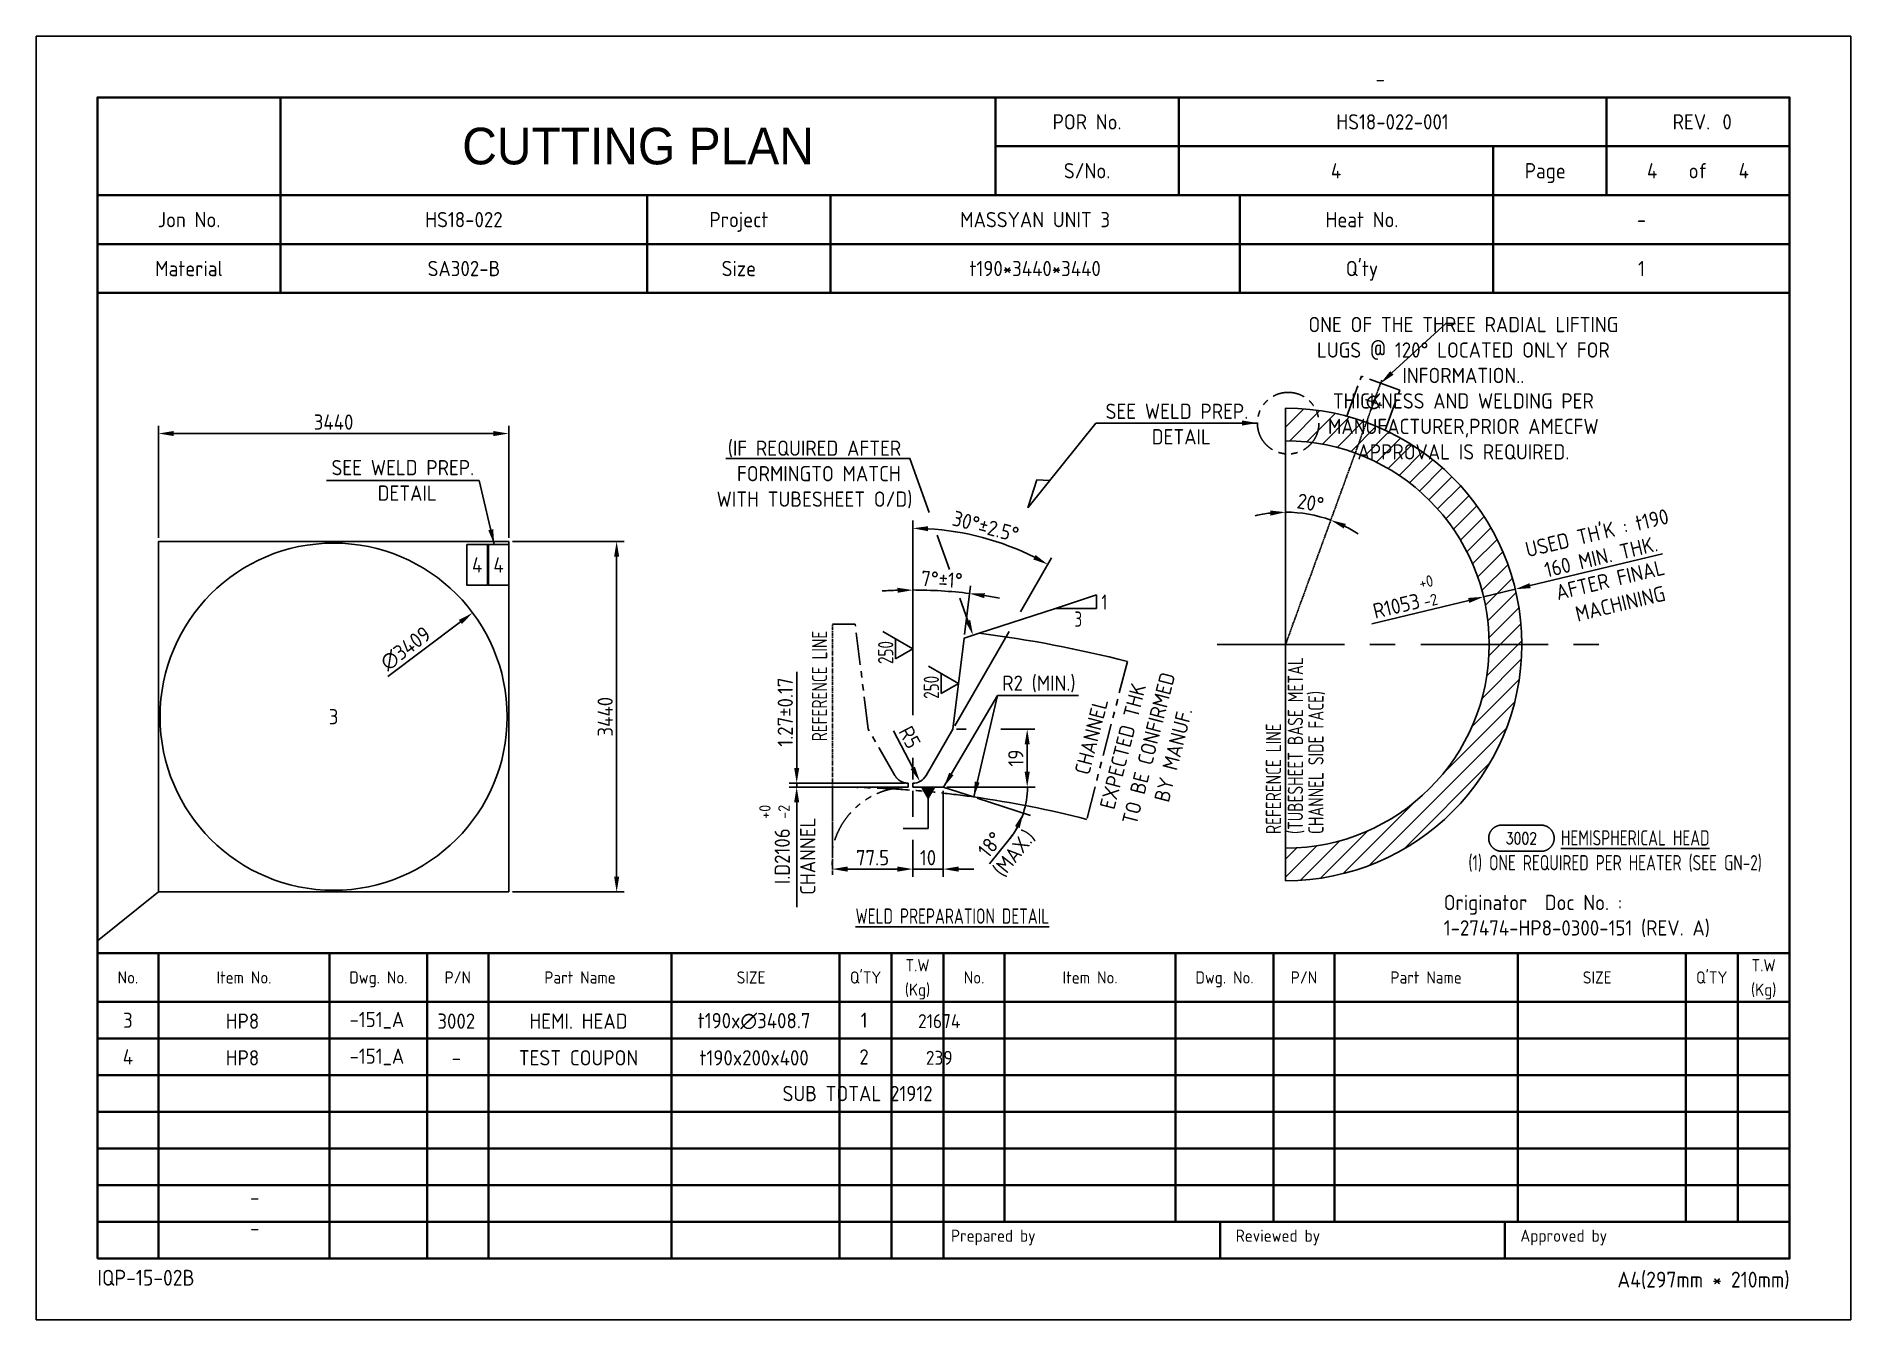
# Model space of a CAD drawing. Header units: millimetres. Extents: x -47360 to 661737, y -45870 to 354580.
# Drawn here: x 60000 to 77820, y 0 to 12600 of the extents above; entities that cross this region are included whole.
import ezdxf
from ezdxf.enums import TextEntityAlignment as Align

# ---------------------------------------------------------------- set-up
doc = ezdxf.new("R2010")
doc.units = ezdxf.units.MM
doc.header["$LTSCALE"] = 10
for name, pattern in [('CENTER', [2, 1.25, -0.25, 0.25, -0.25]), ('CONT', [1, 1, 0]), ('PHANTOM', [63.5, 31.75, -6.35, 6.35, -6.35, 6.35, -6.35])]:
    doc.linetypes.add(name, pattern=pattern)
for name, color, linetype in [('03_1  190xØ3408.7', 7, 'Continuous'), ('04_6  190x400x200', 7, 'Continuous'), ('11', 2, 'Continuous'), ('12', 1, 'CENTER'), ('12_Ejes principales', 1, 'CENTER'), ('13', 4, 'PHANTOM'), ('15', 7, 'Continuous'), ('GEN-ANN', 7, 'CONT'), ('N01_1  190x3290x3290', 3, 'Continuous'), ('N04_1  190x3440x3440', 3, 'Continuous'), ('T', 2, 'Continuous')]:
    doc.layers.add(name, color=color, linetype=linetype)
doc.layers.add('PAGE', color=9, linetype='Continuous', plot=False)
doc.layers.add('TITLE', color=15, linetype='Continuous', lineweight=40)
doc.styles.add('FRACTION', font='romans.shx', dxfattribs={"bigfont": 'FRACTION.shx'})
doc.styles.get("Standard").update_dxf_attribs({"font": 'isocp2.shx', "bigfont": 'whgtxt.shx'})
doc.dimstyles.new('ISO-25', dxfattribs={"dimscale": 60, "dimtxt": 2.5, "dimasz": 2.5, "dimexe": 1.25, "dimexo": 0.625, "dimtad": 1, "dimdec": 0, "dimdsep": 46, "dimtxsty": 'Standard', "dimcen": 2.5, "dimclrt": 2, "dimadec": 0, "dimazin": 0, "dimtfac": 1, "dimtdec": 0, "dimtmove": 0, "dimatfit": 3, "dimfxl": 1, "dimarcsym": 0})
doc.dimstyles.new('ISO-25 x0.1', dxfattribs={"dimscale": 60, "dimtxt": 2.5, "dimasz": 2.5, "dimexe": 1.25, "dimexo": 0.625, "dimtad": 1, "dimdec": 1, "dimlfac": 0.1, "dimdsep": 46, "dimtxsty": 'Standard', "dimcen": 2.5, "dimclrt": 2, "dimadec": 0, "dimazin": 0, "dimtfac": 1, "dimtdec": 1, "dimtmove": 0, "dimatfit": 3, "dimfxl": 1, "dimarcsym": 0})
doc.dimstyles.new('ISO-25 x0.5', dxfattribs={"dimscale": 60, "dimtxt": 2.5, "dimasz": 2.5, "dimexe": 1.25, "dimexo": 0.625, "dimtad": 1, "dimdec": 1, "dimlfac": 0.5, "dimdsep": 46, "dimtxsty": 'Standard', "dimcen": 2.5, "dimclrt": 2, "dimadec": 0, "dimazin": 0, "dimtfac": 1, "dimtdec": 1, "dimtmove": 0, "dimatfit": 3, "dimfxl": 1, "dimarcsym": 0})

msp = doc.modelspace()

# ---------------------------------------------------------------- texts
at = {"color": 2, "width": 0.8}
for s, p in [('3', (70196.19, 6803.02)), ('1', (70463.31, 6970.28))]:
    msp.add_text(s, height=150, dxfattribs=at).set_placement(p)
for s, p in [('REFERENCE LINE', (67767.58, 5678.54)), ('250', (68416.89, 6436.96)), ('(TUBESHEET BASE METAL', (72441.03, 4768.21)), ('250', (68865.34, 6095.65)), ('CHANNEL SIDE FACE)', (72642.74, 4768.21)), ('REFERENCE LINE', (72226.09, 4768.21))]:
    msp.add_text(s, height=150, rotation=90, dxfattribs=at).set_placement(p)
at = {"color": 2, "char_height": 150, "attachment_point": 5}
for s, insert in [('ONE OF THE THREE RADIAL LIFTING\\PLUGS @ 120° LOCATED ONLY FOR\\PINFORMATION..\\PTHICKNESS AND WELDING PER\\PMANUFACTURER,PRIOR AMECFW\\PAPPROVAL IS REQUIRED.', (74015.66, 9144.94)), ('SEE WELD PREP.\\P DETAIL', (71202.44, 8793.17)), ('(IF REQUIRED AFTER\\P FORMINGTO MATCH \\PWITH TUBESHEET O/D)', (67642.95, 8298.84)), ('SEE WELD PREP.\\P DETAIL', (63600, 8240)), ('R2 (MIN.)', (69846.75, 6241.99))]:
    msp.add_mtext(s, dxfattribs=dict(at, insert=insert))
at = {"color": 2, "attachment_point": 5}
for s, insert, char_height, rotation in [("\\A1;USED TH'K : t190", (75328.04, 7723.99), 150, 13.516315), ('\\A1;160 MIN. THK.', (75367.14, 7489.56), 150, 13.516315), ('\\A1;+0\\P-2', (73671.47, 7152.86), 112.5, 13.516315), ('AFTER FINAL\\P MACHINING', (75486.13, 7141.2), 150, 13.516315), ('EXPECTED THK\\P TO BE CONFIRMED\\P BY MANUF.', (70913.93, 5566.89), 150, 75.534445), ('CHANNEL', (70362.34, 5726.36), 150, 75.534445), ('\\A1;+0\\P-2', (67249.5, 4986.22), 112.5, 90), ('I.D2106\\PCHANNEL', (67451.73, 4550.07), 150, 90), ('(MAX.)', (69608.37, 4575.18), 150, 51.085767), ('18°', (69369.57, 4663.89), 150, 51.085767)]:
    msp.add_mtext(s, dxfattribs=dict(at, insert=insert, char_height=char_height, rotation=rotation))
at = {"layer": 'T', "width": 0.8}
for s, p in [('%%UHEMISPHERICAL HEAD', (74973.9, 4655.47, 66525511.58)), ('%%UWELD PREPARATION DETAIL', (68046.01, 3887.59))]:
    msp.add_text(s, height=150, dxfattribs=at).set_placement(p)
msp.add_text('(1) ONE REQUIRED PER HEATER (SEE GN-2)', height=150, dxfattribs=at).set_placement((75506.07, 4486.58, 66525511.58), align=Align.MIDDLE_CENTER)
at = {"layer": 'T', "color": 2, "char_height": 150, "attachment_point": 5}
for s, insert in [('4', (64330, 7410)), ('4', (64540, 7410)), ('3', (62920, 5920)), ('3', (60900, 2940)), ('HP8', (62025, 2931)), ('-151_A', (63345, 2940)), ('3002', (64125, 2931)), ('HEMI. HEAD', (65325, 2931)), ('t190x∅3408.7', (67050, 2931)), ('1', (68130, 2940)), ('{\\H0.91667x;\\C256;21674}', (68868.04, 2931)), ('4', (60900, 2580)), ('HP8', (62025, 2571)), ('-151_A', (63345, 2580)), ('-', (64125, 2571)), ('TEST COUPON', (65325, 2571)), ('t190x200x400', (67050, 2571)), ('2', (68130, 2580)), ('{\\H0.91667x;\\C256;239}', (68868.04, 2571))]:
    msp.add_mtext(s, dxfattribs=dict(at, insert=insert))
at = {"layer": 'T', "insert": (73822.97, 4171.2), "char_height": 150, "width": 3165.0138, "attachment_point": 1}
msp.add_mtext('Originator  Doc No. : \\P1-27474-HP8-0300-151 (REV. A)', dxfattribs=at)
at = {"layer": 'T', "color": 3, "insert": (68066.15, 2220), "char_height": 150, "attachment_point": 5}
msp.add_mtext('SUB TOTAL 21912', dxfattribs=at)

# ---------------------------------------------------------------- blocks, each defined once
blk = doc.blocks.new('CP00')
at = {"layer": 'PAGE'}
blk.add_line((20, 70), (10, 62), dxfattribs=at)
blk.add_lwpolyline([(0, 0), (297, 0), (297, 210), (0, 210)], close=True, dxfattribs=at)
at = {"layer": 'TITLE'}
for p, q in [((40, 184), (40, 200)), ((157, 184), (157, 200)), ((10, 184), (287, 184)), ((10, 168), (287, 168)), ((10, 60), (287, 60)), ((148.5, 16), (287, 16))]:
    blk.add_line(p, q, dxfattribs=at)
at = {"layer": 'TITLE', "color": 8}
for p, q in [((187, 184), (187, 200)), ((257, 184), (257, 192)), ((40, 168), (40, 184)), ((130, 168), (130, 184)), ((238.5, 168), (238.5, 184)), ((10, 176), (287, 176)), ((20, 10), (20, 60)), ((48, 10), (48, 60)), ((64, 10), (64, 60)), ((74, 10), (74, 60)), ((104, 10), (104, 60)), ((131.5, 10), (131.5, 60)), ((140, 10), (140, 60)), ((158.5, 16), (158.5, 60)), ((186.5, 16), (186.5, 60)), ((202.5, 16), (202.5, 60)), ((212.5, 16), (212.5, 60)), ((242.5, 16), (242.5, 60)), ((270, 16), (270, 60)), ((278.5, 16), (278.5, 60)), ((10, 52), (287, 52)), ((10, 46), (287, 46)), ((10, 40), (287, 40)), ((10, 34), (287, 34)), ((10, 28), (287, 28)), ((10, 22), (287, 22)), ((10, 16), (148.5, 16)), ((193.8, 16), (193.8, 10)), ((240.4, 16), (240.4, 10))]:
    blk.add_line(p, q, dxfattribs=at)
at = {"layer": 'TITLE', "color": 9}
for p, q in [((257, 192), (257, 200)), ((157, 192), (287, 192)), ((238.5, 184), (238.5, 192)), ((100, 168), (100, 184)), ((197, 168), (197, 184)), ((148.5, 10), (148.5, 60))]:
    blk.add_line(p, q, dxfattribs=at)
at = {"layer": 'TITLE', "color": 15}
blk.add_lwpolyline([(10, 10), (287, 10), (287, 200), (10, 200)], close=True, dxfattribs=at)
at = {"layer": 'PAGE', "color": 2}
blk.add_attdef('ATT_NESTINGPLANNO', text='', height=2.5, dxfattribs=at).set_placement((220, 203), align=Align.MIDDLE_CENTER)
for tag, p in [('ATT_OWNERITEMNO', (35, 7.09)), ('ATT_PARTNAME', (35, 2.09))]:
    blk.add_attdef(tag, text='', height=2.5, dxfattribs=at).set_placement(p, align=Align.MIDDLE_LEFT)
at = {"layer": 'TITLE', "color": 2}
for s, height, p in [('POR No.', 2.5, (172, 196)), ('S/No.', 2.5, (172, 188)), ('Page', 2.5, (247, 188)), ('of', 2.5, (272, 188)), ('Jon No.', 2.5, (25, 180)), ('Project', 2.5, (115, 180)), ('Heat No.', 2.5, (217, 180)), ('-', 2.5, (262.75, 180)), ('Material', 2.5, (25, 172)), ('Size', 2.5, (115, 172)), ("Q'ty", 2.5, (217, 172)), ('No.', 2, (15, 56)), ('Item No.', 2, (34, 56)), ('Dwg. No.', 2, (56, 56)), ('P/N', 2, (69, 56)), ('Part Name', 2, (89, 56)), ('SIZE', 2, (117, 56)), ("Q'TY", 2, (135.75, 56)), ('T.W', 2, (144.25, 58)), ('No.', 2, (153.5, 56)), ('Item No.', 2, (172.5, 56)), ('Dwg. No.', 2, (194.5, 56)), ('P/N', 2, (207.5, 56)), ('Part Name', 2, (227.5, 56)), ('SIZE', 2, (255.5, 56)), ("Q'TY", 2, (274.25, 56)), ('T.W', 2, (282.75, 58)), ('(Kg)', 2, (144.25, 54)), ('(Kg)', 2, (282.75, 54))]:
    blk.add_text(s, height=height, dxfattribs=at).set_placement(p, align=Align.MIDDLE_CENTER)
blk.add_text('REV.', height=2.5, dxfattribs=at).set_placement((274, 196), align=Align.MIDDLE_RIGHT)
blk.add_text('0', height=2.5, dxfattribs=at).set_placement((276, 196), align=Align.MIDDLE_LEFT)
for s, height, p in [('Prepared by', 2, (149.73, 12.75)), ('Reviewed by', 2, (196.33, 12.75)), ('Approved by', 2, (242.93, 12.75)), ('IQP-15-02B', 2.594, (10, 5.57))]:
    blk.add_text(s, height=height, dxfattribs=at).set_placement(p)
blk.add_text('A4(297mm * 210mm)', height=2.5936, dxfattribs=at).set_placement((287, 5.26), align=Align.RIGHT)
at = {"layer": 'TITLE', "color": 3, "insert": (98.5, 192), "char_height": 6, "width": 59.896, "attachment_point": 5}
blk.add_mtext('{\\fHYHeadLine-Medium|b0|i0|c129|p18;CUTTING PLAN}', dxfattribs=at)
at = {"layer": 'TITLE', "color": 2}
for tag, height, p in [('ATT_PORNO', 2.5, (222, 196)), ('ATT_CUTTINGPLANNO', 2.5, (212.75, 188)), ('ATT_PAGENO', 2.5, (264.5, 188)), ('ATT_PAGESUBTOTAL', 2.5, (279.5, 188)), ('ATT_WONO', 2.5, (70, 180)), ('ATT_PROJECT', 2.5, (163.5, 180)), ('ATT_PORWEIGHT', 2, (278.5, 89)), ('ATT_NETWEIGHT', 2, (278.5, 83)), ('ATT_SAVEWEIGHT', 2, (278.5, 77)), ('ATT_SCRAPWEIGHT', 2, (278.5, 71)), ('ATT_CUTTING', 2, (278.5, 65))]:
    blk.add_attdef(tag, text='', height=height, dxfattribs=at).set_placement(p, align=Align.MIDDLE_CENTER)
at = {"layer": 'TITLE', "color": 3}
for tag, p in [('ATT_MATERIAL', (70, 172)), ('ATT_SIZE', (163.5, 172)), ('ATT_QTY', (262.75, 172))]:
    blk.add_attdef(tag, text='', height=2.5, dxfattribs=at).set_placement(p, align=Align.MIDDLE_CENTER)
blk = doc.blocks.new('$PNBR')
at = {"layer": 'GEN-ANN', "color": 7, "linetype": 'CONT'}
for p, q in [((0.125, 0.125), (0.5, 0.125)), ((0.125, -0.125), (0.5, -0.125))]:
    blk.add_line(p, q, dxfattribs=at)
for centre, start, end in [((0.125, 0), 90, 270), ((0.5, 0), 270, 90)]:
    blk.add_arc(centre, 0.125, start, end, dxfattribs=at)
at = {"layer": 'GEN-ANN', "color": 7, "linetype": 'CONT', "style": 'FRACTION'}
blk.add_attdef('PNB', text='', height=0.0938, dxfattribs=at).set_placement((0.313, -0.046), align=Align.CENTER)
blk = doc.blocks.new('*D36')
at = {"color": 0, "lineweight": -2, "transparency": 16777216}
for start, end in [(96.6219, 103.2437), (70.0002, 90), (56.7565, 63.3783)]:
    blk.add_arc((72270, 6629), 1299, start, end, dxfattribs=at)
at = {"color": 0, "transparency": 16777216}
for points in [[(72118, 7944), (72121, 7894), (72270, 7928)], [(72842, 7767), (72861, 7813), (72714, 7850)]]:
    blk.add_solid(points, dxfattribs=at)
at = {"layer": 'Defpoints', "color": 0, "transparency": 16777216}
for p in [(73214, 9225), (72270, 8949), (72569, 7893), (72270, 6629), (72270, 4309)]:
    blk.add_point(p, dxfattribs=at)
at = {"color": 2, "transparency": 16777216, "insert": (72515, 8019), "char_height": 150, "attachment_point": 5, "rotation": 350.0001}
blk.add_mtext('20°', dxfattribs=at)
blk = doc.blocks.new('*D37')
at = {"color": 0, "lineweight": -2, "transparency": 16777216}
blk.add_line((73118, 6833), (74068, 7062), dxfattribs=at)
at = {"color": 0, "transparency": 16777216}
blk.add_solid([(74062, 7086), (74074, 7037), (74214, 7097)], dxfattribs=at)
at = {"layer": 'Defpoints', "color": 0, "transparency": 16777216}
for p in [(74214, 7097), (72270, 6629)]:
    blk.add_point(p, dxfattribs=at)
at = {"color": 2, "transparency": 16777216, "insert": (73358, 7007), "char_height": 150, "attachment_point": 5, "rotation": 13.5163}
blk.add_mtext('R1053', dxfattribs=at)
blk = doc.blocks.new('*D38')
at = {"color": 0, "lineweight": -2, "transparency": 16777216}
for p, q in [((67468, 5417), (67468, 6362)), ((68526, 5267), (67393, 5267)), ((68526, 5229), (67393, 5229)), ((67468, 5229), (67468, 5267)), ((67468, 5079), (67468, 4929))]:
    blk.add_line(p, q, dxfattribs=at)
at = {"color": 0, "transparency": 16777216}
for points in [[(67443, 5417), (67493, 5417), (67468, 5267)], [(67443, 5079), (67493, 5079), (67468, 5229)]]:
    blk.add_solid(points, dxfattribs=at)
at = {"layer": 'Defpoints', "color": 0, "transparency": 16777216}
for p in [(67468, 5267), (68563, 5267), (68563, 5229)]:
    blk.add_point(p, dxfattribs=at)
at = {"color": 2, "transparency": 16777216, "insert": (67356, 5965), "char_height": 150, "attachment_point": 5, "rotation": 90}
blk.add_mtext('{\\A1;1.27%%P0.17}', dxfattribs=at)
blk = doc.blocks.new('*D39')
at = {"color": 0, "lineweight": -2, "transparency": 16777216}
for p, q in [((69039, 5799), (69133, 5799)), ((69474, 5799), (69807, 5799)), ((69732, 5379), (69732, 5649)), ((68943, 5229), (69117, 5229)), ((69342, 5229), (69807, 5229))]:
    blk.add_line(p, q, dxfattribs=at)
at = {"color": 0, "transparency": 16777216}
for points in [[(69707, 5649), (69757, 5649), (69732, 5799)], [(69707, 5379), (69757, 5379), (69732, 5229)]]:
    blk.add_solid(points, dxfattribs=at)
at = {"layer": 'Defpoints', "color": 0, "transparency": 16777216}
for p in [(69002, 5799), (69732, 5799), (68905, 5229)]:
    blk.add_point(p, dxfattribs=at)
at = {"color": 2, "transparency": 16777216, "insert": (69620, 5514), "char_height": 150, "attachment_point": 5, "rotation": 90}
blk.add_mtext('19', dxfattribs=at)
blk = doc.blocks.new('*D40')
at = {"color": 0, "lineweight": -2, "transparency": 16777216}
for p, q in [((68608, 5192), (68608, 4936)), ((68908, 5192), (68908, 4349)), ((68608, 4711), (68608, 4349)), ((68458, 4424), (68308, 4424)), ((68908, 4424), (68608, 4424)), ((69058, 4424), (69208, 4424))]:
    blk.add_line(p, q, dxfattribs=at)
at = {"color": 0, "transparency": 16777216}
for points in [[(68458, 4449), (68458, 4399), (68608, 4424)], [(69058, 4449), (69058, 4399), (68908, 4424)]]:
    blk.add_solid(points, dxfattribs=at)
at = {"layer": 'Defpoints', "color": 0, "transparency": 16777216}
for p in [(68608, 5229), (68908, 5229), (68608, 4424)]:
    blk.add_point(p, dxfattribs=at)
at = {"color": 2, "transparency": 16777216, "insert": (68758, 4536), "char_height": 150, "attachment_point": 5}
blk.add_mtext('10', dxfattribs=at)
blk = doc.blocks.new('*D41')
at = {"color": 0, "lineweight": -2, "transparency": 16777216}
for p, q in [((68608, 5934), (68608, 7238)), ((69116, 6728), (69174, 7204)), ((68608, 5305), (68608, 5516))]:
    blk.add_line(p, q, dxfattribs=at)
for start, end in [(91.8804, 93.7609), (83, 90), (79.2391, 81.1196)]:
    blk.add_arc((68608, 2593), 4571, start, end, dxfattribs=at)
at = {"color": 0, "transparency": 16777216}
for points in [[(68458, 7186), (68459, 7136), (68608, 7163)], [(69310, 7084), (69317, 7133), (69165, 7129)]]:
    blk.add_solid(points, dxfattribs=at)
at = {"layer": 'Defpoints', "color": 0, "transparency": 16777216}
for p in [(68980, 7148), (69111, 6691), (69002, 5799), (68608, 5267), (68608, 5229)]:
    blk.add_point(p, dxfattribs=at)
at = {"color": 2, "transparency": 16777216, "insert": (68894, 7267), "char_height": 150, "attachment_point": 5, "rotation": 356.5}
blk.add_mtext('7°%%P1%%D', dxfattribs=at)
blk = doc.blocks.new('*D42')
at = {"color": 0, "lineweight": -2, "transparency": 16777216}
for p, q in [((68608, 5934), (68608, 7845)), ((69667, 6951), (69972, 7479)), ((69021, 5832), (69554, 6756)), ((68608, 5305), (68608, 5516))]:
    blk.add_line(p, q, dxfattribs=at)
blk.add_arc((68608, 5117), 2653, 63.2405, 86.7595, dxfattribs=at)
at = {"color": 0, "transparency": 16777216}
for points in [[(68758, 7741), (68759, 7790), (68608, 7770)], [(69814, 7508), (69791, 7464), (69935, 7414)]]:
    blk.add_solid(points, dxfattribs=at)
at = {"layer": 'Defpoints', "color": 0, "transparency": 16777216}
for p in [(69516, 7610), (69002, 5799), (68608, 5267), (68608, 5229), (68738, 5342)]:
    blk.add_point(p, dxfattribs=at)
at = {"color": 2, "transparency": 16777216, "insert": (69324, 7788), "char_height": 150, "attachment_point": 5, "rotation": 345}
blk.add_mtext('30°%%P2.5%%D', dxfattribs=at)
blk = doc.blocks.new('*D43')
at = {"color": 0, "lineweight": -2, "transparency": 16777216}
blk.add_line((68418, 5782), (68608, 5417), dxfattribs=at)
at = {"color": 0, "transparency": 16777216}
blk.add_solid([(68630, 5429), (68586, 5406), (68678, 5284)], dxfattribs=at)
at = {"layer": 'Defpoints', "color": 0, "transparency": 16777216}
for p in [(68608, 5417), (68678, 5284)]:
    blk.add_point(p, dxfattribs=at)
at = {"color": 2, "transparency": 16777216, "insert": (68578, 5718), "char_height": 150, "attachment_point": 5, "rotation": 297.6019}
blk.add_mtext('R5', dxfattribs=at)
blk = doc.blocks.new('*D44')
at = {"color": 0, "lineweight": -2, "transparency": 16777216}
blk.add_line((63451, 6316), (64166, 6850), dxfattribs=at)
at = {"color": 0, "transparency": 16777216}
blk.add_solid([(64151, 6870), (64180, 6830), (64286, 6940)], dxfattribs=at)
at = {"layer": 'Defpoints', "color": 0, "transparency": 16777216}
for p in [(64286, 6940), (61554, 4900)]:
    blk.add_point(p, dxfattribs=at)
at = {"color": 2, "transparency": 16777216, "insert": (63628, 6589), "char_height": 150, "attachment_point": 5, "rotation": 36.7448}
blk.add_mtext('∅3409', dxfattribs=at)
blk = doc.blocks.new('*D45')
at = {"color": 0, "lineweight": -2, "transparency": 16777216}
for p, q in [((61200, 7677.5), (61200, 8775)), ((64640, 7677.5), (64640, 8775)), ((61350, 8700), (64490, 8700))]:
    blk.add_line(p, q, dxfattribs=at)
at = {"color": 0, "transparency": 16777216}
for points in [[(61350, 8725), (61350, 8675), (61200, 8700)], [(64490, 8725), (64490, 8675), (64640, 8700)]]:
    blk.add_solid(points, dxfattribs=at)
at = {"layer": 'Defpoints', "color": 0, "transparency": 16777216}
for p in [(64640, 8700), (61200, 7640), (64640, 7640)]:
    blk.add_point(p, dxfattribs=at)
at = {"color": 2, "transparency": 16777216, "insert": (62920, 8812.5), "char_height": 150, "attachment_point": 5}
blk.add_mtext('3440', dxfattribs=at)
blk = doc.blocks.new('*D46')
at = {"color": 0, "lineweight": -2, "transparency": 16777216}
for p, q in [((64677.5, 7640), (65775, 7640)), ((65700, 4350), (65700, 7490)), ((64677.5, 4200), (65775, 4200))]:
    blk.add_line(p, q, dxfattribs=at)
at = {"color": 0, "transparency": 16777216}
for points in [[(65675, 7490), (65725, 7490), (65700, 7640)], [(65675, 4350), (65725, 4350), (65700, 4200)]]:
    blk.add_solid(points, dxfattribs=at)
at = {"layer": 'Defpoints', "color": 0, "transparency": 16777216}
for p in [(64640, 7640), (65700, 7640), (64640, 4200)]:
    blk.add_point(p, dxfattribs=at)
at = {"color": 2, "transparency": 16777216, "insert": (65587.5, 5920), "char_height": 150, "attachment_point": 5, "rotation": 90}
blk.add_mtext('3440', dxfattribs=at)
blk = doc.blocks.new('*D296')
at = {"color": 0, "lineweight": -2, "transparency": 16777216}
for p, q in [((67818, 4461), (67818, 4499)), ((68608, 4461), (68608, 4499)), ((68458, 4424), (67968, 4424))]:
    blk.add_line(p, q, dxfattribs=at)
at = {"color": 0, "transparency": 16777216}
for points in [[(67968, 4449), (67968, 4399), (67818, 4424)], [(68458, 4449), (68458, 4399), (68608, 4424)]]:
    blk.add_solid(points, dxfattribs=at)
at = {"layer": 'Defpoints', "color": 0, "transparency": 16777216}
for p in [(67818, 4424), (67818, 4424), (68608, 4424)]:
    blk.add_point(p, dxfattribs=at)
at = {"color": 2, "transparency": 16777216, "insert": (68213, 4536), "char_height": 150, "attachment_point": 5}
blk.add_mtext('77.5', dxfattribs=at)

# ---------------------------------------------------------------- dimensions: what is measured, and where the dimension line sits
dim = msp.add_angular_dim_2l(base=(72569.02, 7892.85), line1=((73214.49, 9225.5), (72269.55, 6629.25)), line2=((72269.55, 4309.25), (72269.55, 8949.25)), dimstyle='ISO-25')
dim.commit()
dim.dimension.update_dxf_attribs({"geometry": '*D36', "text_midpoint": (72514.58, 8018.93)})
dim = msp.add_linear_dim(base=(64640, 8700), p1=(61200, 7640), p2=(64640, 7640), dimstyle='ISO-25')
dim.commit()
dim.dimension.update_dxf_attribs({"geometry": '*D45', "text_midpoint": (62920, 8812.5)})
for base, line1, text, picture, middle in [((69515.5, 7609.77), ((68738.18, 5342.17), (69001.97, 5799.08)), '<>%%P2.5%%D', '*D42', (69323.93, 7788.04)), ((68980.13, 7148.14), ((69001.97, 5799.08), (69111.48, 6690.96)), '<>%%P1%%D', '*D41', (68894.17, 7267.06))]:
    dim = msp.add_angular_dim_2l(base=base, line1=line1, line2=((68608.28, 5267.18), (68608.28, 5229.08)), text=text, dimstyle='ISO-25 x0.1')
    dim.commit()
    dim.dimension.update_dxf_attribs({"geometry": picture, "text_midpoint": middle})
dim = msp.add_linear_dim(base=(65700, 7640), p1=(64640, 4200), p2=(64640, 7640), angle=90, dimstyle='ISO-25')
dim.commit()
dim.dimension.update_dxf_attribs({"geometry": '*D46', "text_midpoint": (65587.5, 5920)})
for center, mpoint, text, dimstyle, picture, middle in [((72269.55, 6629.25), (74214.15, 7096.7), 'R1053', 'ISO-25 x0.5', '*D37', (73383.9, 6897.12)), ((68608.28, 5417.17), (68677.77, 5284.25), 'R5', 'ISO-25 x0.1', '*D43', (68478.26, 5665.85))]:
    dim = msp.add_radius_dim(center=center, mpoint=mpoint, text=text, dimstyle=dimstyle)
    dim.commit()
    dim.dimension.update_dxf_attribs({"geometry": picture, "text_midpoint": middle, "dimtype": 164})
dim = msp.add_diameter_dim_2p(p1=(61554.29, 4900.37), p2=(64285.71, 6939.63), dimstyle='ISO-25')
dim.commit()
dim.dimension.update_dxf_attribs({"geometry": '*D44', "text_midpoint": (63695.56, 6499.03), "dimtype": 163})
dim = msp.add_linear_dim(base=(67468.48, 5267.18), p1=(68563.28, 5229.08), p2=(68563.28, 5267.18), angle=90, text='{\\A1;1.27%%P0.17}', dimstyle='ISO-25 x0.1')
dim.commit()
dim.dimension.update_dxf_attribs({"geometry": '*D38', "text_midpoint": (67468.48, 5964.68), "dimtype": 160})
dim = msp.add_linear_dim(base=(69732.31, 5799.08), p1=(68905.11, 5229.08), p2=(69001.97, 5799.08), angle=90, text='19', dimstyle='ISO-25 x0.1')
dim.commit()
dim.dimension.update_dxf_attribs({"geometry": '*D39', "text_midpoint": (69619.81, 5514.08)})
for base, p1, p2, text, picture, middle in [((68608.28, 4423.87), (68908.28, 5229.08), (68608.28, 5229.08), '10', '*D40', (68758.28, 4536.37)), ((67818.28, 4423.87), (68608.28, 4423.87), (67818.28, 4423.87), '77.5', '*D296', (68213.28, 4536.37))]:
    dim = msp.add_linear_dim(base=base, p1=p1, p2=p2, text=text, dimstyle='ISO-25 x0.1')
    dim.commit()
    dim.dimension.update_dxf_attribs({"geometry": picture, "text_midpoint": middle})

# ---------------------------------------------------------------- hatches: boundary and pattern name
at = {"layer": '15', "linetype": 'Continuous'}
h = msp.add_hatch(dxfattribs=at)
h.set_pattern_fill('ANSI31', color=256, scale=1000, style=0)
h.set_pattern_definition([(45, (70205, 689.25), (-88.3883, 88.3883), [])])
h.paths.add_polyline_path([(74589.55, 6629.25), (74269.55, 6629.25, -0.41421356), (72269.55, 4629.25), (72269.55, 4309.25, 0.41421356)])
h.paths.add_polyline_path([(73063.03, 8809.34), (72953.58, 8508.64, -0.31529968), (74269.55, 6629.25), (74589.55, 6629.25, 0.31529968)])
h.paths.add_polyline_path([(73063.03, 8809.34, 0.05496232), (72569, 8929.85, -0.10966948), (72597.4, 8801.92, -0.17129155), (72530.42, 8612.16, -0.05461688), (72953.58, 8508.64)])
h.paths.add_polyline_path([(72569, 8929.85, 0.03236988), (72269.55, 8949.25), (72269.55, 8629.25, -0.03271465), (72530.42, 8612.16, 0.17129155), (72597.4, 8801.92, 0.10966948)])
h.paths.add_polyline_path([(72451.23, 8022.47), (72575.32, 8000.59), (72559.69, 7911.96), (72435.61, 7933.84)], flags=9)
h.paths.add_polyline_path([(74504.18, 7651.25), (75008.37, 7856.26), (75042.28, 7772.89), (74538.08, 7567.87)], flags=9)
h.paths.add_polyline_path([(72839.79, 6974.47), (73595.96, 7281.94), (73629.86, 7198.57), (72873.69, 6891.1)], flags=9)
at = {"layer": '15'}
h = msp.add_hatch(color=256, dxfattribs=at)
h.paths.add_polyline_path([(68758.28, 5121.84), (68758.28, 5229.08), (68696.36, 5229.08)])
h.paths.add_polyline_path([(68758.28, 5121.84), (68758.28, 5229.08), (68820.19, 5229.08)])

# ---------------------------------------------------------------- linework, layer by layer
for p, q in [((69738.74, 7971.63), (69827.54, 8245.32)), ((69827.54, 8245.32), (69951.79, 8237.68)), ((74671.14, 7206.55), (75969.89, 7518.74)), ((74214.15, 7096.7), (74525.29, 7171.49)), ((68945.78, 5229.08), (69809.72, 5229.08)), ((69241.78, 5120.71), (69765.6, 4950.51)), ((67468.48, 4929.08), (67468.48, 4048.6)), ((69551.32, 4709.94), (69362.88, 4476.51))]:
    msp.add_line(p, q)
at = {"elevation": 0}
for points in [[(68770.04, 7924.41), (68580.47, 8455.59), (66771.82, 8455.59)], [(68969.06, 7366.75), (68849.26, 7702.45)], [(69149.56, 6860.99), (69069.58, 7085.12)]]:
    msp.add_lwpolyline(points, dxfattribs=at)
for start, end in [(342, 360), (321.085767, 342), (321.17303, 331.586515)]:
    msp.add_arc((68908.28, 5229.08), 826.45, start, end)
for points in [[(74665.29, 7230.85), (74676.98, 7182.24), (74525.29, 7171.49)], [(69173.11, 6869.4), (69199.98, 6719.72), (69126.02, 6852.59)], [(69612.19, 4845.68), (69658.14, 4825.97), (69694.27, 4973.69)]]:
    msp.add_solid(points)
at = {"layer": '03_1  190xØ3408.7'}
msp.add_circle((62920, 5920), 1704.35, dxfattribs=at)
at = {"layer": '04_6  190x400x200'}
for points in [[(64430, 7610), (64230, 7610), (64230, 7210), (64430, 7210)], [(64640, 7610), (64440, 7610), (64440, 7210), (64640, 7210)]]:
    msp.add_lwpolyline(points, close=True, dxfattribs=at)
at = {"layer": '11', "color": 3}
for p, q in [((72269.55, 4309.25), (72269.55, 8949.25)), ((68608.28, 5267.18), (68608.28, 5229.08)), ((68608.28, 5229.08), (68908.28, 5229.08)), ((68908.28, 5229.08), (69206.11, 5132.3))]:
    msp.add_line(p, q, dxfattribs=at)
at = {"layer": '11', "ltscale": 50}
msp.add_line((68608.28, 5267.18), (68608.28, 5229.08), dxfattribs=at)
at = {"layer": '11', "color": 3, "elevation": 0}
msp.add_lwpolyline([(68738.18, 5342.17), (69001.97, 5799.08), (69111.48, 6690.96), (69259.8, 6739.16)], dxfattribs=at)
at = {"layer": '11', "color": 3}
for centre, radius, start, end in [((72269.55, 6629.25), 2320, 270, 90), ((72269.55, 6629.25), 2000, 270, 90), ((67818.28, -4770.92), 11600, 75.534445, 82.86142), ((68608.28, 5417.17), 150, 270, 330), ((68905.11, 5209.08), 20, 72, 90), ((69210.62, 5151.87), 20, 252, 262.012505), ((67818.28, -4770.92), 10000, 75.534445, 82.022538)]:
    msp.add_arc(centre, radius, start, end, dxfattribs=at)
at = {"layer": '12'}
for p, q in [((73214.49, 9225.5), (72269.55, 6629.25)), ((73216.18, 8975.69), (73054.14, 9034.69)), ((73106.22, 8928.05), (73164.27, 9087.49))]:
    msp.add_line(p, q, dxfattribs=at)
at = {"layer": '12', "ltscale": 3}
msp.add_line((67818.28, 4368.09), (67818.28, 6829.08), dxfattribs=at)
at = {"layer": '12', "ltscale": 2}
msp.add_line((67818.28, 4543.5), (67818.28, 5229.08), dxfattribs=at)
at = {"layer": '12_Ejes principales', "ltscale": 100}
msp.add_line((71597.4, 6629.25), (75367.98, 6629.25), dxfattribs=at)
at = {"layer": '13'}
for p, q in [((72872.11, 8869.64), (73014.9, 9261.82)), ((73390.76, 9124.97), (73014.9, 9261.82)), ((73247.99, 8732.83), (73390.76, 9124.97)), ((70715.93, 6461.33), (70316.25, 4912.06))]:
    msp.add_line(p, q, dxfattribs=at)
at = {"layer": '13', "elevation": 0}
for points in [[(68433.37, 5342.17), (68169.58, 5799.08), (68043.38, 6826.89)], [(68563.28, 5267.18), (68563.28, 5229.08), (68563.28, 5229.08), (68563.28, 5229.08)]]:
    msp.add_lwpolyline(points, dxfattribs=at)
at = {"layer": '13'}
for centre, radius in [((72295.09, 8801.92), 302.31), ((73134.41, 9005.46), 60)]:
    msp.add_circle(centre, radius, dxfattribs=at)
for centre, radius, start, end in [((67818.28, -4770.92), 11600, 88.888067, 90), ((68563.28, 4469.08), 760, 90, 168.597676), ((67818.28, -4770.92), 10000, 82.022538, 90), ((68563.28, 5417.17), 150, 210, 270)]:
    msp.add_arc(centre, radius, start, end, dxfattribs=at)
at = {"layer": '15'}
for p, q in [((69259.8, 6739.16), (70009.27, 6982.68)), ((70009.27, 6982.68), (70412.47, 7117.08)), ((70009.27, 6982.68), (70412.47, 6982.68)), ((70412.47, 6982.68), (70412.47, 7117.08)), ((68608.28, 6586.33), (68313.08, 6756.76)), ((68439.47, 6488.87), (68439.47, 6683.79)), ((68608.28, 6586.33), (68439.47, 6488.87)), ((69056.72, 6245.02), (68761.53, 6415.45)), ((68887.92, 6147.56), (68887.92, 6342.48)), ((69056.72, 6245.02), (68887.92, 6147.56)), ((68758.28, 4823.69), (68758.28, 5229.08)), ((68758.28, 4823.69), (68514.09, 4823.69))]:
    msp.add_line(p, q, dxfattribs=at)
at = {"layer": '15', "elevation": 0}
msp.add_lwpolyline([(68696.36, 5229.08), (68758.28, 5121.84), (68820.19, 5229.08)], close=True, dxfattribs=at)
at = {"layer": 'N01_1  190x3290x3290'}
msp.add_line((64640, 7610), (64240, 7610), dxfattribs=at)
at = {"layer": 'N04_1  190x3440x3440'}
msp.add_lwpolyline([(64640, 4200), (64640, 7640), (61200, 7640), (61200, 4200)], close=True, dxfattribs=at)

# ---------------------------------------------------------------- block references
ref = msp.add_blockref('CP00', (60000, 0), dxfattribs=dict(xscale=60, yscale=60, zscale=60))
ref.add_attrib('ATT_WONO', 'HS18-022', dxfattribs={"layer": 'TITLE', "color": 2, "height": 150}).set_placement((64200, 10800), align=Align.MIDDLE_CENTER)
ref.add_attrib('ATT_PROJECT', 'MASSYAN UNIT 3', dxfattribs={"layer": 'TITLE', "color": 2, "height": 150}).set_placement((69810, 10800), align=Align.MIDDLE_CENTER)
ref.add_attrib('ATT_PORNO', 'HS18-022-001', dxfattribs={"layer": 'TITLE', "color": 2, "height": 150}).set_placement((73320, 11760), align=Align.MIDDLE_CENTER)
ref.add_attrib('ATT_OWNERITEMNO', '-', dxfattribs={"layer": 'PAGE', "color": 2, "height": 150}).set_placement((62100, 1200), align=Align.MIDDLE_LEFT)
ref.add_attrib('ATT_PARTNAME', '-', dxfattribs={"layer": 'PAGE', "color": 2, "height": 150}).set_placement((62100, 900), align=Align.MIDDLE_LEFT)
ref.add_attrib('ATT_MATERIAL', 'SA302-B', dxfattribs={"layer": 'TITLE', "color": 3, "height": 150}).set_placement((64200, 10320), align=Align.MIDDLE_CENTER)
ref.add_attrib('ATT_SIZE', 't190*3440*3440', dxfattribs={"layer": 'TITLE', "color": 3, "height": 150}).set_placement((69810, 10320), align=Align.MIDDLE_CENTER)
ref.add_attrib('ATT_QTY', '1', dxfattribs={"layer": 'TITLE', "color": 3, "height": 150}).set_placement((75765, 10320), align=Align.MIDDLE_CENTER)
ref.add_attrib('ATT_NESTINGPLANNO', '-', dxfattribs={"layer": 'PAGE', "color": 2, "height": 150}).set_placement((73200, 12180), align=Align.MIDDLE_CENTER)
ref.add_attrib('ATT_CUTTINGPLANNO', '4', dxfattribs={"layer": 'TITLE', "color": 2, "height": 150}).set_placement((72765, 11280), align=Align.MIDDLE_CENTER)
ref.add_attrib('ATT_PAGENO', '4', dxfattribs={"layer": 'TITLE', "color": 2, "height": 150}).set_placement((75870, 11280), align=Align.MIDDLE_CENTER)
ref.add_attrib('ATT_PAGESUBTOTAL', '4', dxfattribs={"layer": 'TITLE', "color": 2, "height": 150}).set_placement((76770, 11280), align=Align.MIDDLE_CENTER)
at = {"layer": 'T'}
ref = msp.add_blockref('$PNBR', (74264.42, 4727.18, -66525511.58), dxfattribs=dict(at, xscale=1028.892542170222, yscale=1028.892542170219, zscale=1028.892542170222))
ref.add_attrib('PNB', '3002', dxfattribs={"layer": '11', "color": 2, "linetype": 'CONT', "height": 112.489, "style": 'FRACTION', "width": 0.8}).set_placement((74585.95, 4670.17, -66525511.58), align=Align.CENTER)

msp.set_redraw_order([(e.dxf.handle, doc.entitydb.next_handle()) for e in msp.query("TEXT MTEXT ATTDEF DIMENSION ARC_DIMENSION")])  # texts and dimensions are drawn at this point

# ---------------------------------------------------------------- leaders
for points, dimstyle in [([(73202.83, 9193.39), (73843.29, 9780.76), (73939.37, 9780.76)], 'ISO-25 x0.5'), ([(71992.78, 8803.45), (70404.87, 8803.45), (69738.74, 7971.63)], 'ISO-25 x0.1'), ([(64497.72, 7610), (64350, 8240), (62850, 8240)], 'ISO-25'), ([(68911.29, 5228.1), (69438.78, 6129.49), (70236.59, 6129.49)], 'ISO-25 x0.1'), ([(69206.94, 5132.21), (69438.78, 6129.49)], 'ISO-25 x0.1')]:
    msp.add_leader(points, dimstyle=dimstyle, override={"dimgap": 0.625, "dimtad": 0})

doc.saveas('drawing.dxf')
